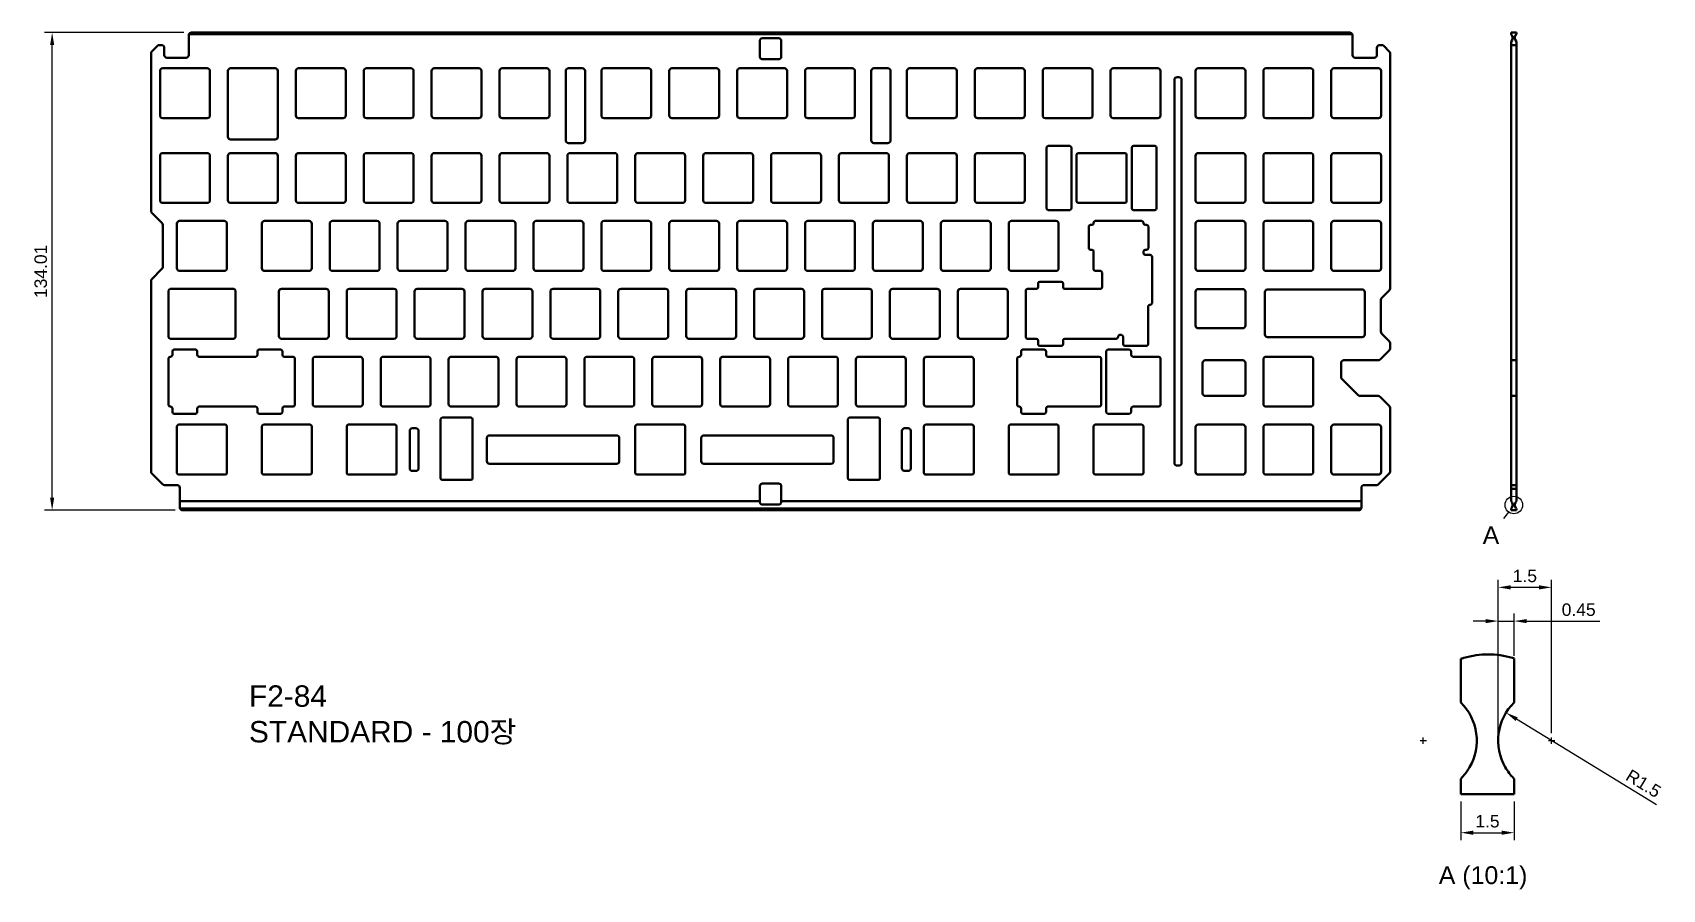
# Model space of a CAD drawing. Header units: millimetres. Extents: x 69 to 526, y 10 to 251.
import ezdxf

# ---------------------------------------------------------------- set-up
doc = ezdxf.new("R2010")
doc.units = ezdxf.units.MM
doc.header["$LTSCALE"] = 0.75
doc.linetypes.add('CENTER2', pattern=[28.575, 19.05, -3.175, 3.175, -3.175])
for name, color, linetype, lineweight in [('Annotations', 7, 'Continuous', 25), ('Center Lines', 7, 'CENTER2', 25), ('Dimensions', 7, 'Continuous', 25), ('Visible', 7, 'Continuous', 50)]:
    doc.layers.add(name, color=color, linetype=linetype, lineweight=lineweight)
doc.styles.get("Standard").update_dxf_attribs({"font": 'arial.ttf'})
doc.dimstyles.new('ISO-25', dxfattribs={"dimtxt": 3.5, "dimasz": 3.5, "dimexe": 2.1, "dimexo": 2.1, "dimgap": 1.4, "dimtad": 1, "dimdsep": 46, "dimtxsty": 'Standard', "dimcen": 0, "dimclrd": 256, "dimclre": 256, "dimclrt": 256, "dimazin": 2, "dimtp": 0.1, "dimtm": 0.1, "dimtfac": 0.714286, "dimtmove": 0, "dimatfit": 3, "dimfxl": 0, "dimarcsym": 0})

msp = doc.modelspace()

# ---------------------------------------------------------------- texts
at = {"layer": 'Annotations', "linetype": 'Continuous', "insert": (478.134, 109.844), "char_height": 5, "attachment_point": 5}
msp.add_mtext('A', dxfattribs=at)
at = {"layer": 'Annotations', "insert": (129.669, 67.685), "char_height": 6, "attachment_point": 1}
msp.add_mtext_dynamic_manual_height_columns('F2-84\\PSTANDARD - 100{\\fGulim|b0|i0|c129|p50;장}', width=198.4725, gutter_width=17.5, heights=[0], dxfattribs=at)
at = {"layer": 'Annotations', "insert": (475.919, 10.434), "char_height": 5, "width": 27.10437, "attachment_point": 8}
msp.add_mtext('A (10:1)', dxfattribs=at)

# ---------------------------------------------------------------- blocks, each defined once
blk = doc.blocks.new('*D4')
at = {"layer": 'Defpoints', "color": 0}
for p in [(74.45, 250.85), (113.52, 250.85), (111.02, 116.84)]:
    blk.add_point(p, dxfattribs=at)
at = {"layer": 'Dimensions', "lineweight": -2}
for p, q in [((111.42, 250.85), (72.35, 250.85)), ((74.45, 120.34), (74.45, 247.35)), ((108.92, 116.84), (72.35, 116.84))]:
    blk.add_line(p, q, dxfattribs=at)
at = {"layer": 'Dimensions'}
for points in [[(73.87, 247.35), (75.03, 247.35), (74.45, 250.85)], [(73.87, 120.34), (75.03, 120.34), (74.45, 116.84)]]:
    blk.add_solid(points, dxfattribs=at)
at = {"layer": 'Dimensions', "insert": (71.26, 183.85), "char_height": 3.5, "attachment_point": 5, "rotation": 90}
blk.add_mtext('134.01', dxfattribs=at)
blk = doc.blocks.new('*U1')
at = {"layer": 'Center Lines', "color": 0, "linetype": 'Continuous', "ltscale": 0.75}
for p, q in [((-0.89, 0), (0.89, 0)), ((0, -0.89), (0, 0.89))]:
    blk.add_line(p, q, dxfattribs=at)
blk = doc.blocks.new('*U2')
at = {"layer": 'Center Lines', "color": 0, "linetype": 'Continuous', "ltscale": 0.75}
for p, q in [((-0.89, 0), (0.89, 0)), ((0, -0.89), (0, 0.89))]:
    blk.add_line(p, q, dxfattribs=at)
blk = doc.blocks.new('*D6')
at = {"layer": 'Defpoints', "color": 0}
for p in [(484.65, 85.72), (484.65, 73.88), (480.15, 52.19)]:
    blk.add_point(p, dxfattribs=at)
at = {"layer": 'Dimensions', "lineweight": -2}
for p, q in [((480.15, 54.29), (480.15, 87.82)), ((484.65, 75.98), (484.65, 87.82)), ((476.65, 85.72), (473.15, 85.72)), ((480.15, 85.72), (484.65, 85.72)), ((488.15, 85.72), (508.7, 85.72))]:
    blk.add_line(p, q, dxfattribs=at)
at = {"layer": 'Dimensions'}
for points in [[(476.65, 86.3), (476.65, 85.14), (480.15, 85.72)], [(488.15, 86.3), (488.15, 85.14), (484.65, 85.72)]]:
    blk.add_solid(points, dxfattribs=at)
at = {"layer": 'Dimensions', "insert": (502.74, 88.91), "char_height": 3.5, "attachment_point": 5}
blk.add_mtext('0.45', dxfattribs=at)
blk = doc.blocks.new('*D7')
at = {"layer": 'Defpoints', "color": 0}
for p in [(480.15, 95.19), (480.15, 52.19), (495.15, 52.19)]:
    blk.add_point(p, dxfattribs=at)
at = {"layer": 'Dimensions', "lineweight": -2}
for p, q in [((480.15, 54.29), (480.15, 97.29)), ((495.15, 54.29), (495.15, 97.29)), ((491.65, 95.19), (483.65, 95.19))]:
    blk.add_line(p, q, dxfattribs=at)
at = {"layer": 'Dimensions'}
for points in [[(483.65, 95.77), (483.65, 94.61), (480.15, 95.19)], [(491.65, 95.77), (491.65, 94.61), (495.15, 95.19)]]:
    blk.add_solid(points, dxfattribs=at)
at = {"layer": 'Dimensions', "insert": (487.65, 98.38), "char_height": 3.5, "attachment_point": 5}
blk.add_mtext('1.5', dxfattribs=at)
blk = doc.blocks.new('*D8')
at = {"layer": 'Defpoints', "color": 0}
for p in [(495.15, 52.19), (507.93, 44.35)]:
    blk.add_point(p, dxfattribs=at)
at = {"layer": 'Dimensions', "lineweight": -2}
blk.add_line((524.6, 34.13), (485.34, 58.2), dxfattribs=at)
at = {"layer": 'Dimensions'}
blk.add_solid([(485.65, 58.7), (485.04, 57.7), (482.36, 60.03)], dxfattribs=at)
at = {"layer": 'Dimensions', "insert": (520.92, 40.13), "char_height": 3.5, "attachment_point": 5, "rotation": 328.4906}
blk.add_mtext('R1.5', dxfattribs=at)
blk = doc.blocks.new('*D9')
at = {"layer": 'Defpoints', "color": 0}
for p in [(469.65, 37.19), (484.65, 37.19), (484.65, 26.35)]:
    blk.add_point(p, dxfattribs=at)
at = {"layer": 'Dimensions', "lineweight": -2}
for p, q in [((469.65, 35.09), (469.65, 24.25)), ((484.65, 35.09), (484.65, 24.25)), ((473.15, 26.35), (481.15, 26.35))]:
    blk.add_line(p, q, dxfattribs=at)
at = {"layer": 'Dimensions'}
for points in [[(473.15, 26.93), (473.15, 25.76), (469.65, 26.35)], [(481.15, 26.93), (481.15, 25.76), (484.65, 26.35)]]:
    blk.add_solid(points, dxfattribs=at)
at = {"layer": 'Dimensions', "insert": (477.15, 29.54), "char_height": 3.5, "attachment_point": 5}
blk.add_mtext('1.5', dxfattribs=at)

# ---------------------------------------------------------------- dimensions: what is measured, and where the dimension line sits
at = {"layer": 'Dimensions'}
for base, p1, p2, angle, override, picture, middle in [((74.45, 250.854), (111.015, 116.842), (113.515, 250.854), 270, {"dimlfac": 1, "dimclrd": 256, "dimclre": 256}, '*D4', (71.262, 183.848)), ((484.646, 26.348), (469.646, 37.19), (484.646, 37.19), 180, {"dimlfac": 0.1, "dimclrd": 256, "dimclre": 256}, '*D9', (477.146, 29.535))]:
    dim = msp.add_linear_dim(base=base, p1=p1, p2=p2, angle=angle, dimstyle='ISO-25', override=override, dxfattribs=at)
    dim.commit()
    dim.dimension.update_dxf_attribs({"geometry": picture, "text_midpoint": middle})
for base, p1, p2, picture, middle in [((480.146, 95.189), (495.146, 52.19), (480.146, 52.19), '*D7', (487.646, 95.189)), ((484.646, 85.719), (480.146, 52.19), (484.646, 73.876), '*D6', (502.744, 85.719))]:
    dim = msp.add_linear_dim(base=base, p1=p1, p2=p2, dimstyle='ISO-25', override={"dimlfac": 0.1}, dxfattribs=at)
    dim.commit()
    dim.dimension.update_dxf_attribs({"geometry": picture, "text_midpoint": middle, "dimtype": 160})
dim = msp.add_radius_dim(center=(495.146, 52.19), mpoint=(507.934, 44.35), dimstyle='ISO-25', override={"dimlfac": 0.1, "dimse1": 1, "dimclrd": 256, "dimclre": 256}, dxfattribs=at)
dim.commit()
dim.dimension.update_dxf_attribs({"geometry": '*D8', "text_midpoint": (519.251, 37.412), "dimtype": 164})

# ---------------------------------------------------------------- linework, layer by layer
at = {"layer": 'Annotations', "linetype": 'Continuous', "lineweight": 25}
msp.add_line((483.057, 116.326), (481.689, 114.526), dxfattribs=at)
msp.add_circle((484.55, 118.291), 2.468, dxfattribs=at)
at = {"layer": 'Visible'}
for p, q in [((102.435, 245.574), (103.995, 247.135)), ((105.165, 247.354), (104.526, 247.354)), ((112.765, 244.554), (112.765, 250.104)), ((112.765, 248.283), (112.765, 247.186)), ((112.837, 250.426), (439.205, 250.426)), ((438.528, 250.854), (113.515, 250.854)), ((273.011, 248.538), (273.011, 248.283)), ((273.011, 244.104), (273.011, 248.283)), ((273.761, 249.288), (278.261, 249.288)), ((279.011, 248.283), (279.011, 248.538)), ((279.011, 248.283), (279.011, 244.104)), ((439.278, 250.104), (439.278, 244.554)), ((439.278, 247.186), (439.278, 248.283)), ((447.517, 247.354), (446.878, 247.354)), ((448.047, 247.135), (449.608, 245.574)), ((102.215, 245.044), (102.215, 200.815)), ((105.915, 244.554), (105.915, 246.604)), ((106.665, 243.804), (112.015, 243.804)), ((273.761, 243.354), (278.261, 243.354)), ((445.378, 243.804), (440.028, 243.804)), ((446.128, 246.604), (446.128, 244.554)), ((449.828, 179.051), (449.828, 245.044)), ((104.715, 227.604), (104.715, 240.104)), ((105.465, 240.854), (117.965, 240.854)), ((118.715, 240.104), (118.715, 227.604)), ((123.767, 221.604), (123.767, 240.104)), ((124.517, 240.854), (137.017, 240.854)), ((137.767, 240.104), (137.767, 221.604)), ((142.815, 227.604), (142.815, 240.104)), ((143.565, 240.854), (156.065, 240.854)), ((156.815, 240.104), (156.815, 227.604)), ((161.865, 227.604), (161.865, 240.104)), ((162.615, 240.854), (175.115, 240.854)), ((175.865, 240.104), (175.865, 227.604)), ((180.915, 227.604), (180.915, 240.104)), ((181.665, 240.854), (194.165, 240.854)), ((194.915, 240.104), (194.915, 227.604)), ((199.965, 227.604), (199.965, 240.104)), ((200.715, 240.854), (213.215, 240.854)), ((213.965, 240.104), (213.965, 227.604)), ((218.553, 220.604), (218.553, 240.104)), ((219.303, 240.854), (223.203, 240.854)), ((223.953, 240.104), (223.953, 220.604)), ((228.54, 227.604), (228.54, 240.104)), ((229.29, 240.854), (241.79, 240.854)), ((242.54, 240.104), (242.54, 227.604)), ((247.59, 227.604), (247.59, 240.104)), ((248.34, 240.854), (260.84, 240.854)), ((261.59, 240.104), (261.59, 227.604)), ((266.64, 227.604), (266.64, 240.104)), ((267.39, 240.854), (279.89, 240.854)), ((280.64, 240.104), (280.64, 227.604)), ((285.69, 227.604), (285.69, 240.104)), ((286.44, 240.854), (298.94, 240.854)), ((299.69, 240.104), (299.69, 227.604)), ((304.278, 220.604), (304.278, 240.104)), ((305.028, 240.854), (308.928, 240.854)), ((309.678, 240.104), (309.678, 220.604)), ((314.265, 227.604), (314.265, 240.104)), ((315.015, 240.854), (327.515, 240.854)), ((328.265, 240.104), (328.265, 227.604)), ((333.315, 227.604), (333.315, 240.104)), ((334.065, 240.854), (346.565, 240.854)), ((347.315, 240.104), (347.315, 227.604)), ((352.365, 227.604), (352.365, 240.104)), ((353.115, 240.854), (365.615, 240.854)), ((366.365, 240.104), (366.365, 227.604)), ((371.415, 227.604), (371.415, 240.104)), ((372.165, 240.854), (384.665, 240.854)), ((385.415, 240.104), (385.415, 227.604)), ((390.078, 238.354), (390.578, 238.354)), ((395.228, 227.604), (395.228, 240.104)), ((395.978, 240.854), (408.478, 240.854)), ((409.228, 240.104), (409.228, 227.604)), ((414.278, 227.604), (414.278, 240.104)), ((415.028, 240.854), (427.528, 240.854)), ((428.278, 240.104), (428.278, 227.604)), ((433.328, 227.604), (433.328, 240.104)), ((434.078, 240.854), (446.578, 240.854)), ((447.328, 240.104), (447.328, 227.604)), ((389.328, 130.092), (389.328, 237.604)), ((391.328, 237.604), (391.328, 130.092)), ((117.965, 226.854), (105.465, 226.854)), ((156.065, 226.854), (143.565, 226.854)), ((175.115, 226.854), (162.615, 226.854)), ((194.165, 226.854), (181.665, 226.854)), ((213.215, 226.854), (200.715, 226.854)), ((241.79, 226.854), (229.29, 226.854)), ((260.84, 226.854), (248.34, 226.854)), ((279.89, 226.854), (267.39, 226.854)), ((298.94, 226.854), (286.44, 226.854)), ((327.515, 226.854), (315.015, 226.854)), ((346.565, 226.854), (334.065, 226.854)), ((365.615, 226.854), (353.115, 226.854)), ((384.665, 226.854), (372.165, 226.854)), ((408.478, 226.854), (395.978, 226.854)), ((427.528, 226.854), (415.028, 226.854)), ((446.578, 226.854), (434.078, 226.854)), ((137.017, 220.854), (124.517, 220.854)), ((223.203, 219.854), (219.303, 219.854)), ((308.928, 219.854), (305.028, 219.854)), ((104.715, 203.792), (104.715, 216.292)), ((105.465, 217.042), (117.965, 217.042)), ((118.715, 216.292), (118.715, 203.792)), ((123.765, 203.792), (123.765, 216.292)), ((124.515, 217.042), (137.015, 217.042)), ((137.765, 203.792), (137.765, 216.292)), ((142.815, 203.792), (142.815, 216.292)), ((143.565, 217.042), (156.065, 217.042)), ((156.815, 216.292), (156.815, 203.792)), ((161.865, 203.792), (161.865, 216.292)), ((162.615, 217.042), (175.115, 217.042)), ((175.865, 216.292), (175.865, 203.792)), ((180.915, 203.792), (180.915, 216.292)), ((181.665, 217.042), (194.165, 217.042)), ((194.915, 216.292), (194.915, 203.792)), ((199.965, 203.792), (199.965, 216.292)), ((200.715, 217.042), (213.215, 217.042)), ((213.965, 216.292), (213.965, 203.792)), ((219.015, 203.792), (219.015, 216.292)), ((219.765, 217.042), (232.265, 217.042)), ((233.015, 216.292), (233.015, 203.792)), ((238.065, 203.792), (238.065, 216.292)), ((238.815, 217.042), (251.315, 217.042)), ((252.065, 216.292), (252.065, 203.792)), ((257.115, 203.792), (257.115, 216.292)), ((257.865, 217.042), (270.365, 217.042)), ((271.115, 216.292), (271.115, 203.792)), ((276.165, 203.792), (276.165, 216.292)), ((276.915, 217.042), (289.415, 217.042)), ((290.165, 216.292), (290.165, 203.792)), ((295.215, 203.792), (295.215, 216.292)), ((295.965, 217.042), (308.465, 217.042)), ((309.215, 216.292), (309.215, 203.792)), ((314.265, 203.792), (314.265, 216.292)), ((315.015, 217.042), (327.515, 217.042)), ((328.265, 216.292), (328.265, 203.792)), ((333.315, 203.792), (333.315, 216.292)), ((334.065, 217.042), (346.565, 217.042)), ((347.315, 216.292), (347.315, 203.792)), ((353.452, 201.542), (353.452, 218.542)), ((353.952, 219.042), (359.952, 219.042)), ((360.452, 218.542), (360.452, 201.542)), ((361.89, 203.542), (361.89, 216.542)), ((362.39, 217.042), (375.39, 217.042)), ((375.89, 216.542), (375.89, 203.542)), ((377.328, 201.542), (377.328, 218.542)), ((377.828, 219.042), (383.828, 219.042)), ((384.328, 218.542), (384.328, 201.542)), ((395.228, 203.792), (395.228, 216.292)), ((395.978, 217.042), (408.478, 217.042)), ((409.228, 216.292), (409.228, 203.792)), ((414.278, 203.792), (414.278, 216.292)), ((415.028, 217.042), (427.528, 217.042)), ((428.278, 216.292), (428.278, 203.792)), ((433.328, 203.792), (433.328, 216.292)), ((434.078, 217.042), (446.578, 217.042)), ((447.328, 216.292), (447.328, 203.792)), ((117.965, 203.042), (105.465, 203.042)), ((137.015, 203.042), (124.515, 203.042)), ((156.065, 203.042), (143.565, 203.042)), ((175.115, 203.042), (162.615, 203.042)), ((194.165, 203.042), (181.665, 203.042)), ((213.215, 203.042), (200.715, 203.042)), ((232.265, 203.042), (219.765, 203.042)), ((251.315, 203.042), (238.815, 203.042)), ((270.365, 203.042), (257.865, 203.042)), ((289.415, 203.042), (276.915, 203.042)), ((308.465, 203.042), (295.965, 203.042)), ((327.515, 203.042), (315.015, 203.042)), ((346.565, 203.042), (334.065, 203.042)), ((375.39, 203.042), (362.39, 203.042)), ((408.478, 203.042), (395.978, 203.042)), ((427.528, 203.042), (415.028, 203.042)), ((446.578, 203.042), (434.078, 203.042)), ((105.258, 197.462), (102.435, 200.285)), ((105.478, 196.931), (105.478, 185.053)), ((109.478, 184.742), (109.478, 197.242)), ((110.228, 197.992), (122.728, 197.992)), ((123.478, 197.242), (123.478, 184.742)), ((133.29, 184.742), (133.29, 197.242)), ((134.04, 197.992), (146.54, 197.992)), ((147.29, 197.242), (147.29, 184.742)), ((152.34, 184.742), (152.34, 197.242)), ((153.09, 197.992), (165.59, 197.992)), ((166.34, 197.242), (166.34, 184.742)), ((171.39, 184.742), (171.39, 197.242)), ((172.14, 197.992), (184.64, 197.992)), ((185.39, 197.242), (185.39, 184.742)), ((190.44, 184.742), (190.44, 197.242)), ((191.19, 197.992), (203.69, 197.992)), ((204.44, 197.242), (204.44, 184.742)), ((209.49, 184.742), (209.49, 197.242)), ((210.24, 197.992), (222.74, 197.992)), ((223.49, 197.242), (223.49, 184.742)), ((228.54, 184.742), (228.54, 197.242)), ((229.29, 197.992), (241.79, 197.992)), ((242.54, 197.242), (242.54, 184.742)), ((247.59, 184.742), (247.59, 197.242)), ((248.34, 197.992), (260.84, 197.992)), ((261.59, 197.242), (261.59, 184.742)), ((266.64, 184.742), (266.64, 197.242)), ((267.39, 197.992), (279.89, 197.992)), ((280.64, 197.242), (280.64, 184.742)), ((285.69, 184.742), (285.69, 197.242)), ((286.44, 197.992), (298.94, 197.992)), ((299.69, 197.242), (299.69, 184.742)), ((304.74, 184.742), (304.74, 197.242)), ((305.49, 197.992), (317.99, 197.992)), ((318.74, 197.242), (318.74, 184.742)), ((323.79, 197.242), (323.79, 184.742)), ((324.54, 197.992), (337.04, 197.992)), ((337.79, 197.242), (337.79, 184.742)), ((342.84, 184.742), (342.84, 197.242)), ((343.59, 197.992), (356.09, 197.992)), ((359.952, 201.042), (353.952, 201.042)), ((356.84, 197.242), (356.84, 184.742)), ((365.771, 196.905), (366.153, 196.905)), ((366.653, 197.405), (366.653, 197.492)), ((367.153, 197.992), (380.153, 197.992)), ((383.828, 201.042), (377.828, 201.042)), ((380.653, 197.492), (380.653, 197.405)), ((381.153, 196.905), (381.534, 196.905)), ((395.228, 184.742), (395.228, 197.242)), ((395.978, 197.992), (408.478, 197.992)), ((409.228, 197.242), (409.228, 184.742)), ((414.278, 184.742), (414.278, 197.242)), ((415.028, 197.992), (427.528, 197.992)), ((428.278, 197.242), (428.278, 184.742)), ((433.328, 184.742), (433.328, 197.242)), ((434.078, 197.992), (446.578, 197.992)), ((447.328, 197.242), (447.328, 184.742)), ((365.271, 190.405), (365.271, 196.405)), ((382.034, 196.405), (382.034, 190.405)), ((366.153, 189.905), (365.771, 189.905)), ((366.653, 184.492), (366.653, 189.405)), ((380.653, 189.405), (380.653, 188.967)), ((381.534, 189.905), (381.153, 189.905)), ((381.153, 188.467), (382.534, 188.467)), ((383.034, 187.967), (383.034, 174.967)), ((105.258, 184.522), (102.435, 181.699)), ((122.728, 183.992), (110.228, 183.992)), ((146.54, 183.992), (134.04, 183.992)), ((165.59, 183.992), (153.09, 183.992)), ((184.64, 183.992), (172.14, 183.992)), ((203.69, 183.992), (191.19, 183.992)), ((222.74, 183.992), (210.24, 183.992)), ((241.79, 183.992), (229.29, 183.992)), ((260.84, 183.992), (248.34, 183.992)), ((279.89, 183.992), (267.39, 183.992)), ((298.94, 183.992), (286.44, 183.992)), ((317.99, 183.992), (305.49, 183.992)), ((337.04, 183.992), (324.54, 183.992)), ((356.09, 183.992), (343.59, 183.992)), ((368.534, 183.992), (367.153, 183.992)), ((369.034, 179.442), (369.034, 183.492)), ((408.478, 183.992), (395.978, 183.992)), ((427.528, 183.992), (415.028, 183.992)), ((446.578, 183.992), (434.078, 183.992)), ((102.215, 181.169), (102.215, 127.653)), ((107.096, 165.442), (107.096, 178.442)), ((107.596, 178.942), (125.359, 178.942)), ((125.859, 178.442), (125.859, 165.442)), ((138.803, 178.942), (151.303, 178.942)), ((157.853, 178.942), (170.353, 178.942)), ((176.903, 178.942), (189.403, 178.942)), ((195.953, 178.942), (208.453, 178.942)), ((215.003, 178.942), (227.503, 178.942)), ((234.053, 178.942), (246.553, 178.942)), ((253.103, 178.942), (265.603, 178.942)), ((272.153, 178.942), (284.653, 178.942)), ((291.203, 178.942), (303.703, 178.942)), ((310.253, 178.942), (322.753, 178.942)), ((329.303, 178.942), (341.803, 178.942)), ((347.603, 165.442), (347.603, 178.442)), ((348.103, 178.942), (350.571, 178.942)), ((351.071, 179.442), (351.071, 180.442)), ((351.571, 180.942), (357.571, 180.942)), ((358.071, 180.442), (358.071, 179.442)), ((358.571, 178.942), (368.534, 178.942)), ((395.979, 178.892), (408.479, 178.892)), ((415.479, 178.792), (441.979, 178.792)), ((447.449, 176.362), (449.608, 178.52)), ((138.053, 165.692), (138.053, 178.192)), ((152.053, 178.192), (152.053, 165.692)), ((157.103, 165.692), (157.103, 178.192)), ((171.103, 178.192), (171.103, 165.692)), ((176.153, 165.692), (176.153, 178.192)), ((190.153, 178.192), (190.153, 165.692)), ((195.203, 165.692), (195.203, 178.192)), ((209.203, 178.192), (209.203, 165.692)), ((214.253, 165.692), (214.253, 178.192)), ((228.253, 178.192), (228.253, 165.692)), ((233.303, 165.692), (233.303, 178.192)), ((247.303, 178.192), (247.303, 165.692)), ((252.353, 165.692), (252.353, 178.192)), ((266.353, 178.192), (266.353, 165.692)), ((271.403, 165.692), (271.403, 178.192)), ((285.403, 178.192), (285.403, 165.692)), ((290.453, 165.692), (290.453, 178.192)), ((304.453, 178.192), (304.453, 165.692)), ((309.503, 165.692), (309.503, 178.192)), ((323.503, 178.192), (323.503, 165.692)), ((328.553, 165.692), (328.553, 178.192)), ((342.553, 178.192), (342.553, 165.692)), ((381.947, 173.967), (381.947, 163.442)), ((382.534, 174.467), (382.447, 174.467)), ((395.229, 168.642), (395.229, 178.142)), ((409.229, 178.142), (409.229, 168.642)), ((414.729, 166.142), (414.729, 178.042)), ((442.729, 178.042), (442.729, 166.142)), ((447.229, 166.953), (447.229, 175.831)), ((125.359, 164.942), (107.596, 164.942)), ((151.303, 164.942), (138.803, 164.942)), ((170.353, 164.942), (157.853, 164.942)), ((189.403, 164.942), (176.903, 164.942)), ((208.453, 164.942), (195.953, 164.942)), ((227.503, 164.942), (215.003, 164.942)), ((246.553, 164.942), (234.053, 164.942)), ((265.603, 164.942), (253.103, 164.942)), ((284.653, 164.942), (272.153, 164.942)), ((291.203, 164.942), (303.703, 164.942)), ((322.753, 164.942), (310.253, 164.942)), ((341.803, 164.942), (329.303, 164.942)), ((350.571, 164.942), (348.103, 164.942)), ((373.009, 164.942), (358.571, 164.942)), ((373.509, 165.529), (373.509, 165.442)), ((374.447, 166.029), (374.009, 166.029)), ((374.947, 163.442), (374.947, 165.529)), ((408.479, 167.892), (395.979, 167.892)), ((441.979, 165.392), (415.479, 165.392)), ((447.449, 166.422), (449.608, 164.263)), ((108.183, 160.392), (108.183, 161.392)), ((108.683, 161.892), (114.683, 161.892)), ((115.183, 161.392), (115.183, 160.392)), ((132.059, 160.392), (132.059, 161.392)), ((132.559, 161.892), (138.559, 161.892)), ((139.059, 161.392), (139.059, 160.392)), ((346.308, 160.392), (346.308, 161.392)), ((346.808, 161.892), (352.808, 161.892)), ((351.071, 163.442), (351.071, 164.442)), ((357.571, 162.942), (351.571, 162.942)), ((353.308, 161.392), (353.308, 160.392)), ((358.071, 164.442), (358.071, 163.442)), ((370.184, 144.392), (370.184, 161.392)), ((370.684, 161.892), (376.684, 161.892)), ((381.447, 162.942), (375.447, 162.942)), ((377.184, 161.392), (377.184, 160.392)), ((449.608, 161.672), (447.047, 159.112)), ((449.828, 162.203), (449.828, 163.733)), ((107.096, 146.392), (107.096, 159.392)), ((107.596, 159.892), (107.683, 159.892)), ((115.683, 159.892), (131.559, 159.892)), ((139.559, 159.892), (142.028, 159.892)), ((142.528, 159.392), (142.528, 146.392)), ((147.578, 146.642), (147.578, 159.142)), ((148.328, 159.892), (160.828, 159.892)), ((161.578, 159.142), (161.578, 146.642)), ((166.628, 146.642), (166.628, 159.142)), ((167.378, 159.892), (179.878, 159.892)), ((180.628, 159.142), (180.628, 146.642)), ((185.678, 146.642), (185.678, 159.142)), ((186.428, 159.892), (198.928, 159.892)), ((199.678, 146.642), (199.678, 159.142)), ((204.728, 146.642), (204.728, 159.142)), ((205.478, 159.892), (217.978, 159.892)), ((218.728, 159.142), (218.728, 146.642)), ((223.778, 146.642), (223.778, 159.142)), ((224.528, 159.892), (237.028, 159.892)), ((237.778, 159.142), (237.778, 146.642)), ((242.828, 146.642), (242.828, 159.142)), ((243.578, 159.892), (256.078, 159.892)), ((256.828, 159.142), (256.828, 146.642)), ((261.878, 146.642), (261.878, 159.142)), ((262.628, 159.892), (275.128, 159.892)), ((275.878, 159.142), (275.878, 146.642)), ((280.928, 146.642), (280.928, 159.142)), ((281.678, 159.892), (294.178, 159.892)), ((294.928, 159.142), (294.928, 146.642)), ((299.978, 146.642), (299.978, 159.142)), ((300.728, 159.892), (313.228, 159.892)), ((313.978, 159.142), (313.978, 146.642)), ((319.028, 146.642), (319.028, 159.142)), ((319.778, 159.892), (332.278, 159.892)), ((333.028, 159.142), (333.028, 146.642)), ((345.221, 146.392), (345.221, 159.392)), ((345.721, 159.892), (345.808, 159.892)), ((353.808, 159.892), (368.246, 159.892)), ((368.746, 159.392), (368.746, 146.392)), ((377.684, 159.892), (384.915, 159.892)), ((385.415, 159.392), (385.415, 146.392)), ((397.229, 149.642), (397.229, 158.142)), ((397.979, 158.892), (408.479, 158.892)), ((409.229, 158.142), (409.229, 149.642)), ((414.278, 159.142), (414.278, 146.642)), ((415.028, 159.892), (427.528, 159.892)), ((428.278, 159.142), (428.278, 146.642)), ((436.092, 154.203), (436.092, 158.142)), ((436.842, 158.892), (446.517, 158.892)), ((436.312, 153.672), (440.872, 149.112)), ((408.479, 148.892), (397.979, 148.892)), ((446.517, 148.892), (441.403, 148.892)), ((447.047, 148.672), (449.608, 146.112)), ((107.683, 145.892), (107.596, 145.892)), ((108.183, 144.392), (108.183, 145.392)), ((114.683, 143.892), (108.683, 143.892)), ((115.183, 145.392), (115.183, 144.392)), ((131.559, 145.892), (115.683, 145.892)), ((132.059, 144.392), (132.059, 145.392)), ((138.559, 143.892), (132.559, 143.892)), ((139.059, 145.392), (139.059, 144.392)), ((142.028, 145.892), (139.559, 145.892)), ((160.828, 145.892), (148.328, 145.892)), ((179.878, 145.892), (167.378, 145.892)), ((183.415, 125.842), (183.415, 142.342)), ((183.915, 142.842), (191.915, 142.842)), ((198.928, 145.892), (186.428, 145.892)), ((192.415, 142.342), (192.415, 125.842)), ((217.978, 145.892), (205.478, 145.892)), ((237.028, 145.892), (224.528, 145.892)), ((256.078, 145.892), (243.578, 145.892)), ((275.128, 145.892), (262.628, 145.892)), ((294.178, 145.892), (281.678, 145.892)), ((297.715, 125.842), (297.715, 142.342)), ((298.215, 142.842), (306.215, 142.842)), ((313.228, 145.892), (300.728, 145.892)), ((306.715, 142.342), (306.715, 125.842)), ((332.278, 145.892), (319.778, 145.892)), ((345.808, 145.892), (345.721, 145.892)), ((346.308, 144.392), (346.308, 145.392)), ((352.808, 143.892), (346.808, 143.892)), ((353.308, 145.392), (353.308, 144.392)), ((368.246, 145.892), (353.808, 145.892)), ((376.684, 143.892), (370.684, 143.892)), ((377.184, 145.392), (377.184, 144.392)), ((384.915, 145.892), (377.684, 145.892)), ((427.528, 145.892), (415.028, 145.892)), ((449.828, 127.653), (449.828, 145.581)), ((109.478, 127.342), (109.478, 140.342)), ((109.978, 140.842), (122.978, 140.842)), ((123.478, 140.342), (123.478, 127.342)), ((133.29, 127.342), (133.29, 140.342)), ((133.79, 140.842), (146.79, 140.842)), ((147.29, 140.342), (147.29, 127.342)), ((157.103, 127.342), (157.103, 140.342)), ((157.603, 140.842), (170.603, 140.842)), ((171.103, 140.342), (171.103, 127.342)), ((174.759, 128.592), (174.759, 139.092)), ((175.509, 139.842), (176.509, 139.842)), ((177.259, 139.092), (177.259, 128.592)), ((197.165, 137.842), (232.815, 137.842)), ((238.065, 127.342), (238.065, 140.342)), ((238.565, 140.842), (251.565, 140.842)), ((252.065, 140.342), (252.065, 127.342)), ((257.315, 137.842), (292.965, 137.842)), ((312.871, 128.592), (312.871, 139.092)), ((313.621, 139.842), (314.621, 139.842)), ((315.371, 139.092), (315.371, 128.592)), ((319.028, 127.342), (319.028, 140.342)), ((319.528, 140.842), (332.528, 140.842)), ((333.028, 140.342), (333.028, 127.342)), ((342.84, 127.342), (342.84, 140.342)), ((343.34, 140.842), (356.34, 140.842)), ((356.84, 140.342), (356.84, 127.342)), ((366.653, 127.342), (366.653, 140.342)), ((367.153, 140.842), (380.153, 140.842)), ((380.653, 140.342), (380.653, 127.342)), ((395.228, 127.592), (395.228, 140.092)), ((395.978, 140.842), (408.478, 140.842)), ((409.228, 140.092), (409.228, 127.592)), ((414.278, 127.592), (414.278, 140.092)), ((415.028, 140.842), (427.528, 140.842)), ((428.278, 140.092), (428.278, 127.592)), ((433.328, 127.592), (433.328, 140.092)), ((434.078, 140.842), (446.578, 140.842)), ((447.328, 140.092), (447.328, 127.592)), ((196.415, 130.592), (196.415, 137.092)), ((233.565, 137.092), (233.565, 130.592)), ((256.565, 130.592), (256.565, 137.092)), ((293.715, 137.092), (293.715, 130.592)), ((232.815, 129.842), (197.165, 129.842)), ((292.965, 129.842), (257.315, 129.842)), ((390.578, 129.342), (390.078, 129.342)), ((102.435, 127.122), (105.445, 124.112)), ((105.976, 123.892), (109.515, 123.892)), ((122.978, 126.842), (109.978, 126.842)), ((146.79, 126.842), (133.79, 126.842)), ((170.603, 126.842), (157.603, 126.842)), ((176.509, 127.842), (175.509, 127.842)), ((191.915, 125.342), (183.915, 125.342)), ((251.565, 126.842), (238.565, 126.842)), ((273.021, 119.413), (273.021, 123.592)), ((278.271, 124.342), (273.771, 124.342)), ((279.021, 123.592), (279.021, 119.413)), ((306.215, 125.342), (298.215, 125.342)), ((314.621, 127.842), (313.621, 127.842)), ((332.528, 126.842), (319.528, 126.842)), ((356.34, 126.842), (343.34, 126.842)), ((380.153, 126.842), (367.153, 126.842)), ((408.478, 126.842), (395.978, 126.842)), ((427.528, 126.842), (415.028, 126.842)), ((446.578, 126.842), (434.078, 126.842)), ((446.067, 123.892), (442.528, 123.892)), ((446.597, 124.112), (449.608, 127.122)), ((110.265, 117.592), (110.265, 123.142)), ((110.265, 119.413), (273.021, 119.413)), ((273.021, 119.413), (273.021, 119.148)), ((279.021, 119.413), (441.778, 119.413)), ((279.021, 119.148), (279.021, 119.413)), ((441.778, 123.142), (441.778, 117.592)), ((441.778, 119.413), (441.778, 120.51)), ((441.705, 117.271), (110.337, 117.271)), ((441.028, 116.842), (111.015, 116.842)), ((278.271, 118.398), (273.771, 118.398))]:
    msp.add_line(p, q, dxfattribs=at)
at = {"layer": 'Visible', "extrusion": (-1, -2.22045e-16, 2.96798e-13)}
for p, q in [((485.279, 250.854), (483.779, 250.854)), ((483.779, 250.426), (483.779, 250.854)), ((483.779, 247.354), (483.779, 248.283)), ((483.779, 247.135), (483.779, 247.354)), ((485.279, 247.354), (483.779, 247.354)), ((483.779, 247.135), (483.779, 245.574)), ((485.279, 250.854), (485.279, 250.426)), ((485.279, 247.354), (485.279, 248.283)), ((485.279, 247.354), (485.279, 247.135)), ((485.279, 245.574), (485.279, 247.135)), ((483.779, 245.044), (483.779, 245.574)), ((483.779, 179.051), (483.779, 245.044)), ((485.279, 245.574), (485.279, 245.044)), ((485.279, 245.044), (485.279, 179.051)), ((483.779, 178.52), (483.779, 179.051)), ((483.779, 176.362), (483.779, 178.52)), ((485.279, 179.051), (485.279, 178.52)), ((485.279, 178.52), (485.279, 176.362)), ((483.779, 176.362), (483.779, 175.831)), ((483.779, 166.953), (483.779, 175.831)), ((485.279, 175.831), (485.279, 176.362)), ((485.279, 175.831), (485.279, 166.953)), ((483.779, 166.953), (483.779, 166.422)), ((483.779, 166.422), (483.779, 164.263)), ((485.279, 166.422), (485.279, 166.953)), ((485.279, 166.422), (485.279, 164.263)), ((483.779, 163.733), (483.779, 164.263)), ((483.779, 162.203), (483.779, 163.733)), ((483.779, 161.672), (483.779, 162.203)), ((483.779, 161.672), (483.779, 159.112)), ((485.279, 164.263), (485.279, 163.733)), ((485.279, 163.733), (485.279, 162.203)), ((485.279, 162.203), (485.279, 161.672)), ((485.279, 159.112), (485.279, 161.672)), ((483.779, 158.892), (483.779, 159.112)), ((483.779, 158.892), (483.779, 158.142)), ((483.779, 158.892), (485.279, 158.892)), ((483.779, 154.203), (483.779, 158.142)), ((485.279, 159.112), (485.279, 158.892)), ((485.279, 158.142), (485.279, 158.892)), ((485.279, 158.142), (485.279, 154.203)), ((483.779, 154.203), (483.779, 153.672)), ((483.779, 153.672), (483.779, 149.112)), ((485.279, 153.672), (485.279, 154.203)), ((485.279, 149.112), (485.279, 153.672)), ((483.779, 149.112), (483.779, 148.892)), ((483.779, 148.672), (483.779, 148.892)), ((485.279, 148.892), (483.779, 148.892)), ((483.779, 148.672), (483.779, 146.112)), ((485.279, 148.892), (485.279, 149.112)), ((485.279, 148.892), (485.279, 148.672)), ((485.279, 146.112), (485.279, 148.672)), ((483.779, 145.581), (483.779, 146.112)), ((483.779, 127.653), (483.779, 145.581)), ((485.279, 146.112), (485.279, 145.581)), ((485.279, 145.581), (485.279, 127.653)), ((483.779, 127.122), (483.779, 127.653)), ((483.779, 124.112), (483.779, 127.122)), ((483.779, 123.892), (483.779, 124.112)), ((483.779, 122.842), (483.779, 123.892)), ((483.779, 123.892), (485.279, 123.892)), ((485.279, 127.653), (485.279, 127.122)), ((485.279, 124.112), (485.279, 127.122)), ((485.279, 124.112), (485.279, 123.892)), ((485.279, 123.892), (485.279, 122.842)), ((483.779, 122.622), (483.779, 122.842)), ((485.279, 122.842), (483.779, 122.842)), ((483.779, 122.622), (483.779, 121.041)), ((483.779, 120.51), (483.779, 121.041)), ((483.779, 119.413), (483.779, 120.51)), ((485.279, 122.842), (485.279, 122.622)), ((485.279, 121.041), (485.279, 122.622)), ((485.279, 121.041), (485.279, 120.51)), ((485.279, 120.51), (485.279, 119.413)), ((483.779, 116.842), (483.779, 117.271)), ((483.779, 116.842), (485.279, 116.842)), ((485.279, 117.271), (485.279, 116.842)), ((469.646, 73.876), (469.646, 75.129)), ((469.646, 62.902), (469.646, 73.876)), ((484.646, 75.262), (484.646, 73.876)), ((484.646, 73.876), (484.646, 62.902)), ((469.646, 37.19), (469.646, 41.477)), ((484.646, 41.477), (484.646, 37.19)), ((469.646, 37.19), (484.646, 37.19))]:
    msp.add_line(p, q, dxfattribs=at)
at = {"layer": 'Visible', "extrusion": (0, 0, -1)}
for centre, radius, start, end in [((-104.526, 246.604), 0.75, 45, 90), ((-105.165, 246.604), 0.75, 90, 180), ((-113.515, 250.104), 0.75, 25.35881, 90), ((-438.528, 250.104), 0.75, 90, 154.64119), ((-446.878, 246.604), 0.75, 0, 90), ((-447.517, 246.604), 0.75, 90, 135), ((-102.965, 245.044), 0.75, 0, 45), ((-449.078, 245.044), 0.75, 135, 180), ((-390.078, 237.604), 0.75, 0, 90), ((-390.578, 237.604), 0.75, 90, 180), ((-353.952, 218.542), 0.5, 0, 90), ((-359.952, 218.542), 0.5, 90, 180), ((-362.39, 216.542), 0.5, 0, 90), ((-375.39, 216.542), 0.5, 90, 180), ((-377.828, 218.542), 0.5, 0, 90), ((-383.828, 218.542), 0.5, 90, 180), ((-353.952, 201.542), 0.5, 270, 0), ((-359.952, 201.542), 0.5, 180, 270), ((-362.39, 203.542), 0.5, 270, 0), ((-375.39, 203.542), 0.5, 180, 270), ((-377.828, 201.542), 0.5, 270, 0), ((-383.828, 201.542), 0.5, 180, 270), ((-102.965, 200.815), 0.75, 315, 0), ((-365.771, 196.405), 0.5, 0, 90), ((-367.153, 197.492), 0.5, 0, 90), ((-380.153, 197.492), 0.5, 90, 180), ((-381.534, 196.405), 0.5, 90, 180), ((-365.771, 190.405), 0.5, 270, 0), ((-381.534, 190.405), 0.5, 180, 270), ((-382.534, 187.967), 0.5, 90, 180), ((-367.153, 184.492), 0.5, 270, 0), ((-102.965, 181.169), 0.75, 0, 45), ((-107.596, 178.442), 0.5, 0, 90), ((-125.359, 178.442), 0.5, 90, 180), ((-348.103, 178.442), 0.5, 0, 90), ((-351.571, 180.442), 0.5, 0, 90), ((-357.571, 180.442), 0.5, 90, 180), ((-449.078, 179.051), 0.75, 180, 225), ((-382.534, 174.967), 0.5, 180, 270), ((-107.596, 165.442), 0.5, 270, 0), ((-125.359, 165.442), 0.5, 180, 270), ((-348.103, 165.442), 0.5, 270, 0), ((-373.009, 165.442), 0.5, 180, 270), ((-108.683, 161.392), 0.5, 0, 90), ((-114.683, 161.392), 0.5, 90, 180), ((-132.559, 161.392), 0.5, 0, 90), ((-138.559, 161.392), 0.5, 90, 180), ((-346.808, 161.392), 0.5, 0, 90), ((-351.571, 163.442), 0.5, 270, 0), ((-352.808, 161.392), 0.5, 90, 180), ((-357.571, 163.442), 0.5, 180, 270), ((-370.684, 161.392), 0.5, 0, 90), ((-375.447, 163.442), 0.5, 270, 0), ((-376.684, 161.392), 0.5, 90, 180), ((-381.447, 163.442), 0.5, 180, 270), ((-449.078, 163.733), 0.75, 135, 180), ((-449.078, 162.203), 0.75, 180, 225), ((-107.596, 159.392), 0.5, 0, 90), ((-142.028, 159.392), 0.5, 90, 180), ((-345.721, 159.392), 0.5, 0, 90), ((-368.246, 159.392), 0.5, 90, 180), ((-384.915, 159.392), 0.5, 90, 180), ((-446.517, 159.642), 0.75, 225, 270), ((-107.596, 146.392), 0.5, 270, 0), ((-142.028, 146.392), 0.5, 180, 270), ((-345.721, 146.392), 0.5, 270, 0), ((-368.246, 146.392), 0.5, 180, 270), ((-384.915, 146.392), 0.5, 180, 270), ((-446.517, 148.142), 0.75, 90, 135), ((-108.683, 144.392), 0.5, 270, 0), ((-114.683, 144.392), 0.5, 180, 270), ((-132.559, 144.392), 0.5, 270, 0), ((-138.559, 144.392), 0.5, 180, 270), ((-346.808, 144.392), 0.5, 270, 0), ((-352.808, 144.392), 0.5, 180, 270), ((-370.684, 144.392), 0.5, 270, 0), ((-376.684, 144.392), 0.5, 180, 270), ((-449.078, 145.581), 0.75, 135, 180), ((-109.978, 140.342), 0.5, 0, 90), ((-122.978, 140.342), 0.5, 90, 180), ((-133.79, 140.342), 0.5, 0, 90), ((-146.79, 140.342), 0.5, 90, 180), ((-157.603, 140.342), 0.5, 0, 90), ((-170.603, 140.342), 0.5, 90, 180), ((-175.509, 139.092), 0.75, 0, 90), ((-176.509, 139.092), 0.75, 90, 180), ((-238.565, 140.342), 0.5, 0, 90), ((-251.565, 140.342), 0.5, 90, 180), ((-313.621, 139.092), 0.75, 0, 90), ((-314.621, 139.092), 0.75, 90, 180), ((-319.528, 140.342), 0.5, 0, 90), ((-332.528, 140.342), 0.5, 90, 180), ((-343.34, 140.342), 0.5, 0, 90), ((-356.34, 140.342), 0.5, 90, 180), ((-367.153, 140.342), 0.5, 0, 90), ((-380.153, 140.342), 0.5, 90, 180), ((-175.509, 128.592), 0.75, 270, 0), ((-176.509, 128.592), 0.75, 180, 270), ((-313.621, 128.592), 0.75, 270, 360), ((-314.621, 128.592), 0.75, 180, 270), ((-390.078, 130.092), 0.75, 270, 0), ((-390.578, 130.092), 0.75, 180, 270), ((-102.965, 127.653), 0.75, 315, 0), ((-105.976, 124.642), 0.75, 270, 315), ((-109.978, 127.342), 0.5, 270, 0), ((-122.978, 127.342), 0.5, 180, 270), ((-133.79, 127.342), 0.5, 270, 0), ((-146.79, 127.342), 0.5, 180, 270), ((-157.603, 127.342), 0.5, 270, 0), ((-170.603, 127.342), 0.5, 180, 270), ((-183.915, 125.842), 0.5, 270, 0), ((-191.915, 125.842), 0.5, 180, 270), ((-238.565, 127.342), 0.5, 270, 0), ((-251.565, 127.342), 0.5, 180, 270), ((-298.215, 125.842), 0.5, 270, 0), ((-306.215, 125.842), 0.5, 180, 270), ((-319.528, 127.342), 0.5, 270, 0), ((-332.528, 127.342), 0.5, 180, 270), ((-343.34, 127.342), 0.5, 270, 0), ((-356.34, 127.342), 0.5, 180, 270), ((-367.153, 127.342), 0.5, 270, 0), ((-380.153, 127.342), 0.5, 180, 270), ((-446.067, 124.642), 0.75, 225, 270), ((-449.078, 127.653), 0.75, 180, 225), ((-111.015, 117.592), 0.75, 270, 334.64119), ((-441.028, 117.592), 0.75, 205.35881, 270)]:
    msp.add_arc(centre, radius, start, end, dxfattribs=at)
at = {"layer": 'Visible', "extrusion": (-5.04871e-29, -2.22045e-16, -1)}
for centre, start, end in [((-482.729, 249.354), 150, 225.573), ((-486.329, 249.354), 314.427, 30), ((-482.729, 118.342), 134.427, 210), ((-486.329, 118.342), 330, 45.573)]:
    msp.add_arc(centre, 1.5, start, end, dxfattribs=at)
at = {"layer": 'Visible'}
for centre, radius, start, end in [((106.665, 244.554), 0.75, 180, 270), ((112.015, 244.554), 0.75, 270, 0), ((273.761, 244.104), 0.75, 180, 270), ((278.261, 244.104), 0.75, 270, 0), ((440.028, 244.554), 0.75, 180, 270), ((445.378, 244.554), 0.75, 270, 0), ((105.465, 240.104), 0.75, 90, 180), ((117.965, 240.104), 0.75, 0, 90), ((124.517, 240.104), 0.75, 90, 180), ((137.017, 240.104), 0.75, 0, 90), ((143.565, 240.104), 0.75, 90, 180), ((156.065, 240.104), 0.75, 0, 90), ((162.615, 240.104), 0.75, 90, 180), ((175.115, 240.104), 0.75, 0, 90), ((181.665, 240.104), 0.75, 90, 180), ((194.165, 240.104), 0.75, 0, 90), ((200.715, 240.104), 0.75, 90, 180), ((213.215, 240.104), 0.75, 0, 90), ((219.303, 240.104), 0.75, 90, 180), ((223.203, 240.104), 0.75, 0, 90), ((229.29, 240.104), 0.75, 90, 180), ((241.79, 240.104), 0.75, 0, 90), ((248.34, 240.104), 0.75, 90, 180), ((260.84, 240.104), 0.75, 0, 90), ((267.39, 240.104), 0.75, 90, 180), ((279.89, 240.104), 0.75, 0, 90), ((286.44, 240.104), 0.75, 90, 180), ((298.94, 240.104), 0.75, 0, 90), ((305.028, 240.104), 0.75, 90, 180), ((308.928, 240.104), 0.75, 0, 90), ((315.015, 240.104), 0.75, 90, 180), ((327.515, 240.104), 0.75, 0, 90), ((334.065, 240.104), 0.75, 90, 180), ((346.565, 240.104), 0.75, 0, 90), ((353.115, 240.104), 0.75, 90, 180), ((365.615, 240.104), 0.75, 0, 90), ((372.165, 240.104), 0.75, 90, 180), ((384.665, 240.104), 0.75, 0, 90), ((395.978, 240.104), 0.75, 90, 180), ((408.478, 240.104), 0.75, 0, 90), ((415.028, 240.104), 0.75, 90, 180), ((427.528, 240.104), 0.75, 0, 90), ((434.078, 240.104), 0.75, 90, 180), ((446.578, 240.104), 0.75, 0, 90), ((105.465, 227.604), 0.75, 180, 270), ((117.965, 227.604), 0.75, 270, 0), ((143.565, 227.604), 0.75, 180, 270), ((156.065, 227.604), 0.75, 270, 0), ((162.615, 227.604), 0.75, 180, 270), ((175.115, 227.604), 0.75, 270, 0), ((181.665, 227.604), 0.75, 180, 270), ((194.165, 227.604), 0.75, 270, 0), ((200.715, 227.604), 0.75, 180, 270), ((213.215, 227.604), 0.75, 270, 0), ((229.29, 227.604), 0.75, 180, 270), ((241.79, 227.604), 0.75, 270, 0), ((248.34, 227.604), 0.75, 180, 270), ((260.84, 227.604), 0.75, 270, 0), ((267.39, 227.604), 0.75, 180, 270), ((279.89, 227.604), 0.75, 270, 0), ((286.44, 227.604), 0.75, 180, 270), ((298.94, 227.604), 0.75, 270, 0), ((315.015, 227.604), 0.75, 180, 270), ((327.515, 227.604), 0.75, 270, 0), ((334.065, 227.604), 0.75, 180, 270), ((346.565, 227.604), 0.75, 270, 0), ((353.115, 227.604), 0.75, 180, 270), ((365.615, 227.604), 0.75, 270, 0), ((372.165, 227.604), 0.75, 180, 270), ((384.665, 227.604), 0.75, 270, 0), ((395.978, 227.604), 0.75, 180, 270), ((408.478, 227.604), 0.75, 270, 0), ((415.028, 227.604), 0.75, 180, 270), ((427.528, 227.604), 0.75, 270, 0), ((434.078, 227.604), 0.75, 180, 270), ((446.578, 227.604), 0.75, 270, 0), ((124.517, 221.604), 0.75, 180, 270), ((137.017, 221.604), 0.75, 270, 360), ((219.303, 220.604), 0.75, 180, 270), ((223.203, 220.604), 0.75, 270, 0), ((305.028, 220.604), 0.75, 180, 270), ((308.928, 220.604), 0.75, 270, 0), ((105.465, 216.292), 0.75, 90, 180), ((117.965, 216.292), 0.75, 0, 90), ((124.515, 216.292), 0.75, 90, 180), ((137.015, 216.292), 0.75, 0, 90), ((143.565, 216.292), 0.75, 90, 180), ((156.065, 216.292), 0.75, 0, 90), ((162.615, 216.292), 0.75, 90, 180), ((175.115, 216.292), 0.75, 0, 90), ((181.665, 216.292), 0.75, 90, 180), ((194.165, 216.292), 0.75, 0, 90), ((200.715, 216.292), 0.75, 90, 180), ((213.215, 216.292), 0.75, 0, 90), ((219.765, 216.292), 0.75, 90, 180), ((232.265, 216.292), 0.75, 0, 90), ((238.815, 216.292), 0.75, 90, 180), ((251.315, 216.292), 0.75, 0, 90), ((257.865, 216.292), 0.75, 90, 180), ((270.365, 216.292), 0.75, 0, 90), ((276.915, 216.292), 0.75, 90, 180), ((289.415, 216.292), 0.75, 0, 90), ((295.965, 216.292), 0.75, 90, 180), ((308.465, 216.292), 0.75, 0, 90), ((315.015, 216.292), 0.75, 90, 180), ((327.515, 216.292), 0.75, 0, 90), ((334.065, 216.292), 0.75, 90, 180), ((346.565, 216.292), 0.75, 0, 90), ((395.978, 216.292), 0.75, 90, 180), ((408.478, 216.292), 0.75, 0, 90), ((415.028, 216.292), 0.75, 90, 180), ((427.528, 216.292), 0.75, 0, 90), ((434.078, 216.292), 0.75, 90, 180), ((446.578, 216.292), 0.75, 0, 90), ((105.465, 203.792), 0.75, 180, 270), ((117.965, 203.792), 0.75, 270, 0), ((124.515, 203.792), 0.75, 180, 270), ((137.015, 203.792), 0.75, 270, 0), ((143.565, 203.792), 0.75, 180, 270), ((156.065, 203.792), 0.75, 270, 0), ((162.615, 203.792), 0.75, 180, 270), ((175.115, 203.792), 0.75, 270, 0), ((181.665, 203.792), 0.75, 180, 270), ((194.165, 203.792), 0.75, 270, 0), ((200.715, 203.792), 0.75, 180, 270), ((213.215, 203.792), 0.75, 270, 0), ((219.765, 203.792), 0.75, 180, 270), ((232.265, 203.792), 0.75, 270, 0), ((238.815, 203.792), 0.75, 180, 270), ((251.315, 203.792), 0.75, 270, 0), ((257.865, 203.792), 0.75, 180, 270), ((270.365, 203.792), 0.75, 270, 0), ((276.915, 203.792), 0.75, 180, 270), ((289.415, 203.792), 0.75, 270, 0), ((295.965, 203.792), 0.75, 180, 270), ((308.465, 203.792), 0.75, 270, 0), ((315.015, 203.792), 0.75, 180, 270), ((327.515, 203.792), 0.75, 270, 0), ((334.065, 203.792), 0.75, 180, 270), ((346.565, 203.792), 0.75, 270, 0), ((395.978, 203.792), 0.75, 180, 270), ((408.478, 203.792), 0.75, 270, 0), ((415.028, 203.792), 0.75, 180, 270), ((427.528, 203.792), 0.75, 270, 0), ((434.078, 203.792), 0.75, 180, 270), ((446.578, 203.792), 0.75, 270, 0), ((104.728, 196.931), 0.75, 0, 45), ((110.228, 197.242), 0.75, 90, 180), ((122.728, 197.242), 0.75, 0, 90), ((134.04, 197.242), 0.75, 90, 180), ((146.54, 197.242), 0.75, 0, 90), ((153.09, 197.242), 0.75, 90, 180), ((165.59, 197.242), 0.75, 0, 90), ((172.14, 197.242), 0.75, 90, 180), ((184.64, 197.242), 0.75, 0, 90), ((191.19, 197.242), 0.75, 90, 180), ((203.69, 197.242), 0.75, 0, 90), ((210.24, 197.242), 0.75, 90, 180), ((222.74, 197.242), 0.75, 0, 90), ((229.29, 197.242), 0.75, 90, 180), ((241.79, 197.242), 0.75, 0, 90), ((248.34, 197.242), 0.75, 90, 180), ((260.84, 197.242), 0.75, 0, 90), ((267.39, 197.242), 0.75, 90, 180), ((279.89, 197.242), 0.75, 0, 90), ((286.44, 197.242), 0.75, 90, 180), ((298.94, 197.242), 0.75, 0, 90), ((305.49, 197.242), 0.75, 90, 180), ((317.99, 197.242), 0.75, 0, 90), ((324.54, 197.242), 0.75, 90, 180), ((337.04, 197.242), 0.75, 0, 90), ((343.59, 197.242), 0.75, 90, 180), ((356.09, 197.242), 0.75, 0, 90), ((366.153, 197.405), 0.5, 270, 0), ((381.153, 197.405), 0.5, 180, 270), ((395.978, 197.242), 0.75, 90, 180), ((408.478, 197.242), 0.75, 0, 90), ((415.028, 197.242), 0.75, 90, 180), ((427.528, 197.242), 0.75, 0, 90), ((434.078, 197.242), 0.75, 90, 180), ((446.578, 197.242), 0.75, 0, 90), ((366.153, 189.405), 0.5, 0, 90), ((381.153, 189.405), 0.5, 90, 180), ((381.153, 188.967), 0.5, 180, 270), ((104.728, 185.053), 0.75, 315, 0), ((110.228, 184.742), 0.75, 180, 270), ((122.728, 184.742), 0.75, 270, 0), ((134.04, 184.742), 0.75, 180, 270), ((146.54, 184.742), 0.75, 270, 0), ((153.09, 184.742), 0.75, 180, 270), ((165.59, 184.742), 0.75, 270, 0), ((172.14, 184.742), 0.75, 180, 270), ((184.64, 184.742), 0.75, 270, 0), ((191.19, 184.742), 0.75, 180, 270), ((203.69, 184.742), 0.75, 270, 0), ((210.24, 184.742), 0.75, 180, 270), ((222.74, 184.742), 0.75, 270, 0), ((229.29, 184.742), 0.75, 180, 270), ((241.79, 184.742), 0.75, 270, 0), ((248.34, 184.742), 0.75, 180, 270), ((260.84, 184.742), 0.75, 270, 0), ((267.39, 184.742), 0.75, 180, 270), ((279.89, 184.742), 0.75, 270, 0), ((286.44, 184.742), 0.75, 180, 270), ((298.94, 184.742), 0.75, 270, 0), ((305.49, 184.742), 0.75, 180, 270), ((317.99, 184.742), 0.75, 270, 0), ((324.54, 184.742), 0.75, 180, 270), ((337.04, 184.742), 0.75, 270, 0), ((343.59, 184.742), 0.75, 180, 270), ((356.09, 184.742), 0.75, 270, 0), ((368.534, 183.492), 0.5, 0, 90), ((395.978, 184.742), 0.75, 180, 270), ((408.478, 184.742), 0.75, 270, 0), ((415.028, 184.742), 0.75, 180, 270), ((427.528, 184.742), 0.75, 270, 0), ((434.078, 184.742), 0.75, 180, 270), ((446.578, 184.742), 0.75, 270, 0), ((138.803, 178.192), 0.75, 90, 180), ((151.303, 178.192), 0.75, 0, 90), ((157.853, 178.192), 0.75, 90, 180), ((170.353, 178.192), 0.75, 0, 90), ((176.903, 178.192), 0.75, 90, 180), ((189.403, 178.192), 0.75, 0, 90), ((195.953, 178.192), 0.75, 90, 180), ((208.453, 178.192), 0.75, 0, 90), ((215.003, 178.192), 0.75, 90, 180), ((227.503, 178.192), 0.75, 0, 90), ((234.053, 178.192), 0.75, 90, 180), ((246.553, 178.192), 0.75, 0, 90), ((253.103, 178.192), 0.75, 90, 180), ((265.603, 178.192), 0.75, 0, 90), ((272.153, 178.192), 0.75, 90, 180), ((284.653, 178.192), 0.75, 0, 90), ((291.203, 178.192), 0.75, 90, 180), ((303.703, 178.192), 0.75, 0, 90), ((310.253, 178.192), 0.75, 90, 180), ((322.753, 178.192), 0.75, 0, 90), ((329.303, 178.192), 0.75, 90, 180), ((341.803, 178.192), 0.75, 0, 90), ((350.571, 179.442), 0.5, 270, 0), ((358.571, 179.442), 0.5, 180, 270), ((368.534, 179.442), 0.5, 270, 0), ((395.979, 178.142), 0.75, 90, 180), ((408.479, 178.142), 0.75, 0, 90), ((415.479, 178.042), 0.75, 90, 180), ((441.979, 178.042), 0.75, 0, 90), ((382.447, 173.967), 0.5, 90, 180), ((447.979, 175.831), 0.75, 135, 180), ((138.803, 165.692), 0.75, 180, 270), ((151.303, 165.692), 0.75, 270, 0), ((157.853, 165.692), 0.75, 180, 270), ((170.353, 165.692), 0.75, 270, 0), ((176.903, 165.692), 0.75, 180, 270), ((189.403, 165.692), 0.75, 270, 0), ((195.953, 165.692), 0.75, 180, 270), ((208.453, 165.692), 0.75, 270, 0), ((215.003, 165.692), 0.75, 180, 270), ((227.503, 165.692), 0.75, 270, 0), ((234.053, 165.692), 0.75, 180, 270), ((246.553, 165.692), 0.75, 270, 0), ((253.103, 165.692), 0.75, 180, 270), ((265.603, 165.692), 0.75, 270, 0), ((272.153, 165.692), 0.75, 180, 270), ((284.653, 165.692), 0.75, 270, 0), ((291.203, 165.692), 0.75, 180, 270), ((303.703, 165.692), 0.75, 270, 0), ((310.253, 165.692), 0.75, 180, 270), ((322.753, 165.692), 0.75, 270, 0), ((329.303, 165.692), 0.75, 180, 270), ((341.803, 165.692), 0.75, 270, 0), ((350.571, 164.442), 0.5, 0, 90), ((358.571, 164.442), 0.5, 90, 180), ((374.009, 165.529), 0.5, 90, 180), ((374.447, 165.529), 0.5, 0, 90), ((395.979, 168.642), 0.75, 180, 270), ((408.479, 168.642), 0.75, 270, 0), ((415.479, 166.142), 0.75, 180, 270), ((441.979, 166.142), 0.75, 270, 0), ((447.979, 166.953), 0.75, 180, 225), ((107.683, 160.392), 0.5, 270, 0), ((115.683, 160.392), 0.5, 180, 270), ((131.559, 160.392), 0.5, 270, 0), ((139.559, 160.392), 0.5, 180, 270), ((345.808, 160.392), 0.5, 270, 0), ((353.808, 160.392), 0.5, 180, 270), ((377.684, 160.392), 0.5, 180, 270), ((148.328, 159.142), 0.75, 90, 180), ((160.828, 159.142), 0.75, 0, 90), ((167.378, 159.142), 0.75, 90, 180), ((179.878, 159.142), 0.75, 0, 90), ((186.428, 159.142), 0.75, 90, 180), ((198.928, 159.142), 0.75, 0, 90), ((205.478, 159.142), 0.75, 90, 180), ((217.978, 159.142), 0.75, 0, 90), ((224.528, 159.142), 0.75, 90, 180), ((237.028, 159.142), 0.75, 0, 90), ((243.578, 159.142), 0.75, 90, 180), ((256.078, 159.142), 0.75, 0, 90), ((262.628, 159.142), 0.75, 90, 180), ((275.128, 159.142), 0.75, 0, 90), ((281.678, 159.142), 0.75, 90, 180), ((294.178, 159.142), 0.75, 0, 90), ((300.728, 159.142), 0.75, 90, 180), ((313.228, 159.142), 0.75, 0, 90), ((319.778, 159.142), 0.75, 90, 180), ((332.278, 159.142), 0.75, 0, 90), ((397.979, 158.142), 0.75, 90, 180), ((408.479, 158.142), 0.75, 0, 90), ((415.028, 159.142), 0.75, 90, 180), ((427.528, 159.142), 0.75, 0, 90), ((436.842, 158.142), 0.75, 90, 180), ((436.842, 154.203), 0.75, 180, 225), ((148.328, 146.642), 0.75, 180, 270), ((160.828, 146.642), 0.75, 270, 0), ((167.378, 146.642), 0.75, 180, 270), ((179.878, 146.642), 0.75, 270, 0), ((186.428, 146.642), 0.75, 180, 270), ((198.928, 146.642), 0.75, 270, 0), ((205.478, 146.642), 0.75, 180, 270), ((217.978, 146.642), 0.75, 270, 0), ((224.528, 146.642), 0.75, 180, 270), ((237.028, 146.642), 0.75, 270, 0), ((243.578, 146.642), 0.75, 180, 270), ((256.078, 146.642), 0.75, 270, 0), ((262.628, 146.642), 0.75, 180, 270), ((275.128, 146.642), 0.75, 270, 0), ((281.678, 146.642), 0.75, 180, 270), ((294.178, 146.642), 0.75, 270, 0), ((300.728, 146.642), 0.75, 180, 270), ((313.228, 146.642), 0.75, 270, 0), ((319.778, 146.642), 0.75, 180, 270), ((332.278, 146.642), 0.75, 270, 0), ((397.979, 149.642), 0.75, 180, 270), ((408.479, 149.642), 0.75, 270, 0), ((415.028, 146.642), 0.75, 180, 270), ((427.528, 146.642), 0.75, 270, 0), ((441.403, 149.642), 0.75, 225, 270), ((107.683, 145.392), 0.5, 0, 90), ((115.683, 145.392), 0.5, 90, 180), ((131.559, 145.392), 0.5, 0, 90), ((139.559, 145.392), 0.5, 90, 180), ((183.915, 142.342), 0.5, 90, 180), ((191.915, 142.342), 0.5, 0, 90), ((298.215, 142.342), 0.5, 90, 180), ((306.215, 142.342), 0.5, 0, 90), ((345.808, 145.392), 0.5, 0, 90), ((353.808, 145.392), 0.5, 90, 180), ((377.684, 145.392), 0.5, 90, 180), ((197.165, 137.092), 0.75, 90, 180), ((232.815, 137.092), 0.75, 0, 90), ((257.315, 137.092), 0.75, 90, 180), ((292.965, 137.092), 0.75, 0, 90), ((395.978, 140.092), 0.75, 90, 180), ((408.478, 140.092), 0.75, 0, 90), ((415.028, 140.092), 0.75, 90, 180), ((427.528, 140.092), 0.75, 0, 90), ((434.078, 140.092), 0.75, 90, 180), ((446.578, 140.092), 0.75, 0, 90), ((197.165, 130.592), 0.75, 180, 270), ((232.815, 130.592), 0.75, 270, 0), ((257.315, 130.592), 0.75, 180, 270), ((292.965, 130.592), 0.75, 270, 0), ((109.515, 123.142), 0.75, 0, 90), ((273.771, 123.592), 0.75, 90, 180), ((278.271, 123.592), 0.75, 0, 90), ((395.978, 127.592), 0.75, 180, 270), ((408.478, 127.592), 0.75, 270, 0), ((415.028, 127.592), 0.75, 180, 270), ((427.528, 127.592), 0.75, 270, 0), ((434.078, 127.592), 0.75, 180, 270), ((442.528, 123.142), 0.75, 90, 180), ((446.578, 127.592), 0.75, 270, 0)]:
    msp.add_arc(centre, radius, start, end, dxfattribs=at)
at = {"layer": 'Visible', "extrusion": (-8.07794e-29, -2.22045e-16, -1)}
for centre, start, end in [((-459.146, 52.19), 134.427, 210), ((-495.146, 52.19), 330, 45.573)]:
    msp.add_arc(centre, 15, start, end, dxfattribs=at)
at = {"layer": 'Visible'}
for points, knots in [([(112.765, 250.104), (112.765, 250.203), (112.785, 250.3), (112.825, 250.399), (112.831, 250.412), (112.837, 250.426)], [-0.167804232, -0.167804232, -0.167804232, -0.167804232, -0.133798727, -0.133798727, -0.128205205, -0.128205205, -0.128205205, -0.128205205]), ([(273.761, 249.288), (273.679, 249.288), (273.592, 249.274), (273.428, 249.215), (273.351, 249.171), (273.223, 249.067), (273.164, 249), (273.074, 248.851), (273.044, 248.77), (273.016, 248.644), (273.011, 248.59), (273.011, 248.538)], [0.80876665, 0.80876665, 0.80876665, 0.80876665, 0.8331724, 0.8331724, 0.85757815, 0.85757815, 0.8828199, 0.8828199, 0.90806165, 0.90806165, 0.92576755, 0.92576755, 0.92576755, 0.92576755]), ([(279.011, 248.538), (279.011, 248.59), (279.005, 248.644), (278.978, 248.77), (278.948, 248.851), (278.858, 249), (278.798, 249.067), (278.67, 249.171), (278.594, 249.215), (278.43, 249.274), (278.342, 249.288), (278.261, 249.288)], [0.69176576, 0.69176576, 0.69176576, 0.69176576, 0.70947166, 0.70947166, 0.73471341, 0.73471341, 0.75995516, 0.75995516, 0.78436091, 0.78436091, 0.80876665, 0.80876665, 0.80876665, 0.80876665]), ([(439.205, 250.426), (439.212, 250.412), (439.218, 250.399), (439.257, 250.3), (439.278, 250.203), (439.278, 250.104)], [-0.44043311, -0.44043311, -0.44043311, -0.44043311, -0.434839588, -0.434839588, -0.400834083, -0.400834083, -0.400834083, -0.400834083]), ([(483.779, 250.426), (483.792, 250.412), (483.806, 250.399), (483.899, 250.3), (483.971, 250.203), (484.028, 250.104)], [-0.44043311, -0.44043311, -0.44043311, -0.44043311, -0.434839588, -0.434839588, -0.400834083, -0.400834083, -0.400834083, -0.400834083]), ([(485.03, 250.104), (485.092, 250.213), (485.173, 250.319), (485.268, 250.415), (485.273, 250.42), (485.279, 250.426)], [0.400834083, 0.400834083, 0.400834083, 0.400834083, 0.438455612, 0.438455612, 0.44066989, 0.44066989, 0.44066989, 0.44066989]), ([(273.021, 119.148), (273.021, 119.1), (273.026, 119.051), (273.05, 118.927), (273.08, 118.845), (273.168, 118.693), (273.228, 118.624), (273.357, 118.518), (273.434, 118.472), (273.6, 118.413), (273.689, 118.398), (273.771, 118.398)], [0.69803503, 0.69803503, 0.69803503, 0.69803503, 0.71429199, 0.71429199, 0.73988585, 0.73988585, 0.7654797, 0.7654797, 0.79021107, 0.79021107, 0.81494244, 0.81494244, 0.81494244, 0.81494244]), ([(278.271, 118.398), (278.354, 118.398), (278.442, 118.413), (278.608, 118.472), (278.685, 118.518), (278.814, 118.624), (278.874, 118.693), (278.963, 118.845), (278.992, 118.927), (279.017, 119.051), (279.021, 119.1), (279.021, 119.148)], [0.81494244, 0.81494244, 0.81494244, 0.81494244, 0.83967382, 0.83967382, 0.86440519, 0.86440519, 0.88999904, 0.88999904, 0.9155929, 0.9155929, 0.93184986, 0.93184986, 0.93184986, 0.93184986]), ([(110.337, 117.271), (110.331, 117.284), (110.325, 117.298), (110.285, 117.396), (110.265, 117.494), (110.265, 117.592)], [0.128205205, 0.128205205, 0.128205205, 0.128205205, 0.133798727, 0.133798727, 0.167804232, 0.167804232, 0.167804232, 0.167804232]), ([(441.778, 117.592), (441.778, 117.494), (441.757, 117.396), (441.718, 117.298), (441.712, 117.284), (441.705, 117.271)], [-0.167804232, -0.167804232, -0.167804232, -0.167804232, -0.133798727, -0.133798727, -0.128205205, -0.128205205, -0.128205205, -0.128205205]), ([(484.028, 117.592), (483.971, 117.494), (483.899, 117.396), (483.806, 117.298), (483.792, 117.284), (483.779, 117.271)], [-0.167804232, -0.167804232, -0.167804232, -0.167804232, -0.133798727, -0.133798727, -0.128205205, -0.128205205, -0.128205205, -0.128205205]), ([(485.279, 117.271), (485.273, 117.276), (485.268, 117.281), (485.173, 117.377), (485.092, 117.483), (485.03, 117.592)], [-0.44066989, -0.44066989, -0.44066989, -0.44066989, -0.438455612, -0.438455612, -0.400834083, -0.400834083, -0.400834083, -0.400834083]), ([(469.646, 75.129), (469.933, 75.224), (470.222, 75.313), (472.781, 76.051), (475.154, 76.364), (479.554, 76.364), (481.927, 76.051), (484.346, 75.353), (484.496, 75.308), (484.646, 75.262)], [0.18096129, 0.18096129, 0.18096129, 0.18096129, 0.18941556, 0.18941556, 0.25540468, 0.25540468, 0.3213938, 0.3213938, 0.3257662, 0.3257662, 0.3257662, 0.3257662]), ([(472.136, 44.69), (471.569, 43.708), (470.85, 42.736), (469.915, 41.747), (469.781, 41.611), (469.646, 41.477)], [-0.167804232, -0.167804232, -0.167804232, -0.167804232, -0.133798727, -0.133798727, -0.128205205, -0.128205205, -0.128205205, -0.128205205]), ([(484.646, 41.477), (484.592, 41.53), (484.539, 41.583), (483.586, 42.545), (482.782, 43.603), (482.155, 44.69)], [-0.44066989, -0.44066989, -0.44066989, -0.44066989, -0.438455612, -0.438455612, -0.400834083, -0.400834083, -0.400834083, -0.400834083])]:
    msp.add_open_spline(points, degree=3, knots=knots, dxfattribs=at)

# ---------------------------------------------------------------- block references
at = {"layer": 'Center Lines', "ltscale": 0.75}
for name, p in [('*U2', (459.146, 52.19)), ('*U1', (495.146, 52.19))]:
    msp.add_blockref(name, p, dxfattribs=at)

msp.set_redraw_order([(e.dxf.handle, doc.entitydb.next_handle()) for e in msp.query("TEXT MTEXT ATTDEF DIMENSION ARC_DIMENSION")])  # texts and dimensions are drawn at this point

doc.saveas('drawing.dxf')
